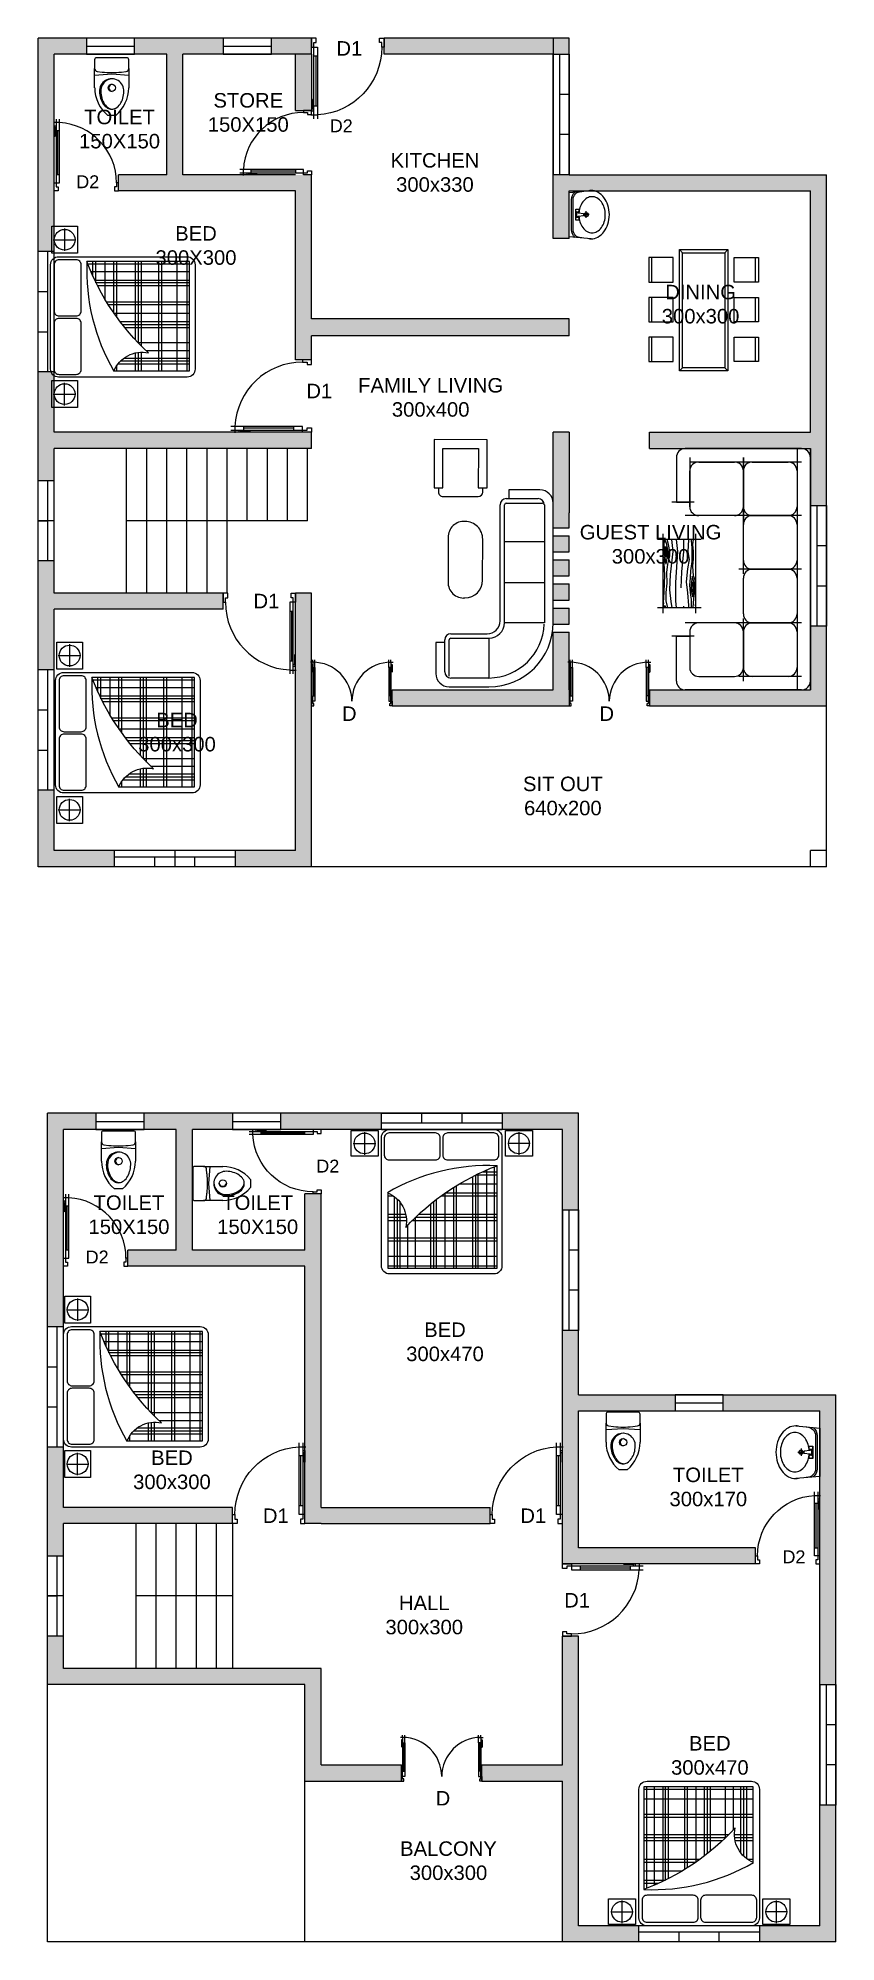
# Model space of a CAD drawing. Header units: millimetres. Extents: x 3220 to 17771, y -3925 to 7376.
# Drawn here: x 5792 to 6784, y 4047 to 6414 of the extents above; entities that cross this region are included whole.
import ezdxf

# ---------------------------------------------------------------- set-up
doc = ezdxf.new("R2010")
doc.units = ezdxf.units.MM
doc.header["$LTSCALE"] = 2
doc.layers.add('NETMANH', color=44, linetype='Continuous')

msp = doc.modelspace()

# ---------------------------------------------------------------- texts
for s, width, insert, char_height, attachment_point in [('{\\fArial|b0|i0|c0|p34;D1}', 47.66, (6163.3, 6392.2), 18, 7), ('\\pxqc;{\\fArial|b0|i0|c0|p34;STORE\\P150X150}', 202.485, (5952.5, 6345.6), 18, 1), ('\\pxqc;{\\fArial|b0|i0|c0|p34;TOILET\\P150X150}', 202.485, (5792.5, 6324.9), 18, 1), ('{\\fArial|b0|i0|c0|p34;D2}', 47.66, (6155, 6296.9), 16, 7), ('\\pxqc;{\\fArial|b0|i0|c0|p34;KITCHEN\\P300x330}', 202.485, (6184.5, 6271), 18, 1), ('{\\fArial|b0|i0|c0|p34;D2}', 47.66, (5839.9, 6243.4), 16, 1), ('\\pxqc;{\\fArial|b0|i0|c0|p34;BED\\P300X300}', 202.485, (5887.5, 6180.2), 18, 1), ('\\pxqc;{\\fArial|b0|i0|c0|p34;DINING\\P300x300}', 202.485, (6514.7, 6107.3), 18, 1), ('\\pxqc;{\\fArial|b0|i0|c0|p34;FAMILY LIVING\\P300x400}', 202.485, (6179.2, 5991.4), 18, 1), ('{\\fArial|b0|i0|c0|p34;D1}', 47.66, (6125.9, 5984.3), 18, 1), ('\\pxqc;{\\fArial|b0|i0|c0|p34;GUEST LIVING\\P300x300}', 202.485, (6452.5, 5808.8), 18, 1), ('{\\fArial|b0|i0|c0|p34;D1}', 47.66, (6060.2, 5723.2), 18, 1), ('\\pxqc;{\\fArial|b0|i0|c0|p34;BED\\P300x300}', 202.485, (5863.9, 5575.3), 18, 1), ('{\\fArial|b0|i0|c0|p34;D}', 47.66, (6170.2, 5583.2), 18, 1), ('{\\fArial|b0|i0|c0|p34;D}', 47.66, (6490.2, 5583.2), 18, 1), ('\\pxqc;{\\fArial|b0|i0|c0|p34;SIT OUT\\P640x200}', 202.485, (6343.5, 5495.9), 18, 1), ('{\\fArial|b0|i0|c0|p34;D2}', 47.66, (6138.3, 5003.8), 16, 7), ('\\pxqc;{\\fArial|b0|i0|c0|p34;TOILET\\P150X150}', 202.485, (5804.2, 4975.4), 18, 1), ('\\pxqc;{\\fArial|b0|i0|c0|p34;TOILET\\P150X150}', 202.485, (5964.2, 4975.4), 18, 1), ('{\\fArial|b0|i0|c0|p34;D2}', 47.66, (5851.6, 4906.8), 16, 1), ('\\pxqc;{\\fArial|b0|i0|c0|p34;BED\\P300x470}', 202.485, (6197, 4817.4), 18, 1), ('\\pxqc;{\\fArial|b0|i0|c0|p34;BED\\P300x300}', 202.485, (5857.6, 4658.3), 18, 1), ('\\pxqc;{\\fArial|b0|i0|c0|p34;TOILET\\P300x170}', 202.485, (6524.3, 4637), 18, 1), ('{\\fArial|b0|i0|c0|p34;D1}', 47.66, (6071.9, 4568.2), 18, 7), ('{\\fArial|b0|i0|c0|p34;D1}', 47.66, (6391.9, 4568.2), 18, 7), ('{\\fArial|b0|i0|c0|p34;D2}', 47.66, (6717.7, 4518.1), 16, 7), ('\\pxqc;{\\fArial|b0|i0|c0|p34;HALL\\P300x300}', 202.485, (6171.2, 4477.8), 18, 1), ('{\\fArial|b0|i0|c0|p34;D1}', 47.66, (6446.4, 4481.1), 18, 1), ('\\pxqc;{\\fArial|b0|i0|c0|p34;BED\\P300x470}', 202.485, (6526.2, 4303.3), 18, 1), ('{\\fArial|b0|i0|c0|p34;D}', 47.66, (6286.6, 4235), 18, 1), ('\\pxqc;{\\fArial|b0|i0|c0|p34;BALCONY\\P300x300}', 202.485, (6201.3, 4172.4), 18, 1)]:
    msp.add_mtext_dynamic_manual_height_columns(s, width=width, gutter_width=12.5, heights=[0], dxfattribs=dict(insert=insert, char_height=char_height, attachment_point=attachment_point))

# ---------------------------------------------------------------- blocks, each defined once
blk = doc.blocks.new('mb-di800')
blk.add_line((25, 850), (-8, 850))
for points in [[(25, 893), (25, 850)], [(25, 750), (65, 750), (65, 850), (25, 850), (25, 750)], [(65, 850), (65, 893)], [(25, 806), (3, 806), (3, 677)], [(25, 785), (8, 785), (8, 677), (3, 677)], [(25, 763), (25, 187)], [(65, 200), (65, 777)], [(65, 200), (25, 200), (25, 100), (65, 100), (65, 200)]]:
    blk.add_lwpolyline(points)
for points in [[(0, 0), (0, 100), (25, 100), (25, 50), (50, 50), (50, 0)], [(800, 0), (800, 100), (775, 100), (775, 50), (750, 50), (750, 0)]]:
    blk.add_lwpolyline(points, close=True)
at = {"layer": 'NETMANH', "linetype": 'Continuous'}
blk.add_line((45, 200), (45, 750), dxfattribs=at)
blk.add_arc((25, 100), 750, 0, 86.9428, dxfattribs=at)
blk = doc.blocks.new('mb-di2-1800')
for p, q in [((25, 975), (-25, 975)), ((25, 975), (25, 1025)), ((25, 924), (25, 896)), ((75, 975), (75, 1025)), ((75, 855), (75, 220)), ((1725, 975), (1725, 1025)), ((1725, 855), (1725, 220)), ((1775, 975), (1775, 1025)), ((1775, 975), (1825, 975)), ((1775, 924), (1775, 896))]:
    blk.add_line(p, q)
for points in [[(25, 924), (-3, 924), (-3, 755)], [(25, 896), (2, 896), (2, 755), (-3, 755)], [(25, 855), (75, 855), (75, 975), (25, 975), (25, 855)], [(25, 878), (25, 220)], [(1775, 855), (1725, 855), (1725, 975), (1775, 975), (1775, 855)], [(1775, 924), (1803, 924), (1803, 755)], [(1775, 896), (1798, 896), (1798, 755), (1803, 755)], [(1775, 878), (1775, 220)], [(25, 220), (75, 220), (75, 100), (25, 100), (25, 220)], [(1775, 220), (1725, 220), (1725, 100), (1775, 100), (1775, 220)]]:
    blk.add_lwpolyline(points)
for points in [[(50, 0), (50, 50), (25, 50), (25, 100), (0, 100), (0, 0)], [(1750, 0), (1750, 50), (1775, 50), (1775, 100), (1800, 100), (1800, 0)]]:
    blk.add_lwpolyline(points, close=True)
at = {"layer": 'NETMANH', "linetype": 'Continuous'}
for p, q in [((50, 220), (50, 855)), ((1750, 220), (1750, 855))]:
    blk.add_line(p, q, dxfattribs=at)
at = {"layer": 'NETMANH'}
for centre, start, end in [((25, 100), 0, 90), ((1775, 100), 90, 180)]:
    blk.add_arc(centre, 875, start, end, dxfattribs=at)
blk = doc.blocks.new('g.doi1750x2100')
at = {"color": 44}
for p, q in [((-1285, -204), (-958, -204)), ((-1121, -40), (-1121, -367)), ((1285, -204), (958, -204)), ((1121, -40), (1121, -367)), ((764, -2018), (764, -542)), ((214, -2018), (214, -817)), ((253, -793), (803, -793)), ((451, -2018), (451, -683)), ((494, -2018), (494, -658)), ((494, -658), (803, -658)), ((530, -2018), (530, -645)), ((591, -616), (803, -616)), ((654, -2018), (654, -588)), ((-785, -964), (-706, -964)), ((-687, -2018), (-687, -977)), ((-645, -2018), (-645, -1013)), ((-602, -2018), (-602, -1062)), ((-159, -2018), (-159, -1081)), ((-116, -2018), (-116, -1047)), ((-74, -2018), (-74, -1014)), ((-5, -964), (803, -964)), ((51, -2018), (51, -921)), ((51, -921), (803, -921)), ((175, -2018), (175, -842)), ((-785, -1233), (-523, -1233)), ((-785, -1276), (-516, -1276)), ((-785, -1322), (-513, -1322)), ((-426, -1322), (803, -1322)), ((-379, -2018), (-379, -1276)), ((-379, -1276), (803, -1276)), ((-334, -1233), (803, -1233)), ((-785, -1574), (803, -1574)), ((-785, -1617), (803, -1617)), ((-492, -2018), (-492, -1390)), ((-785, -1840), (803, -1840)), ((-785, -1982), (803, -1982))]:
    blk.add_line(p, q, dxfattribs=at)
blk.add_line((-785, -921), (-784, -921))
for points in [[(-875, -117, -0.414214), (-758, 0), (758, 0, -0.414214), (875, -117), (875, -1983, -0.414214), (758, -2100), (-758, -2100, -0.414214), (-875, -1983)], [(-764, -52, 0.414214), (-835, -123), (-835, -373, 0.414214), (-764, -444), (-92, -444, 0.414214), (-21, -373), (-21, -123, 0.414214), (-92, -52)], [(86, -52, 0.414214), (15, -123), (15, -373, 0.414214), (86, -444), (758, -444, 0.414214), (829, -373), (829, -123, 0.414214), (758, -52)], [(-790, -919, -0.366781), (-523, -1423, -0.115738), (804, -527, 0.1416)]]:
    blk.add_lwpolyline(points, format="xyb", close=True)
for points in [[(-1318, -17), (-924, -17), (-924, -390), (-1318, -390)], [(924, -17), (1318, -17), (1318, -390), (924, -390)]]:
    blk.add_lwpolyline(points, close=True)
blk.add_lwpolyline([(-785, -916), (-785, -2018), (803, -2018), (803, -526)])
for centre in [(-1121, -204), (1121, -204)]:
    blk.add_circle(centre, 151)
blk = doc.blocks.new('mb-lavabo2')
at = {"linetype": 'Continuous'}
for points in [[(-261, -239), (-239, 0), (239, 0), (261, -239)], [(-15, -106), (-61, -106), (-61, -89), (-61, -71), (0, -71), (61, -71), (61, -89), (61, -106), (15, -106)], [(28, -80), (-28, -80)]]:
    blk.add_lwpolyline(points, dxfattribs=at)
for points in [[(-250, -136), (-250, -130, -0.414214), (-163, -43), (0, -43), (163, -43, -0.414214), (250, -130), (250, -136)], [(-245, -66, -0.229741), (-163, -26), (163, -26, -0.229741), (245, -66)], [(-197, -248, 0.12971), (-183, -300, 0.10642), (-139, -349, 0.084454), (-78, -380, 0.073566), (-1, -391, 0.073566), (76, -380, 0.084454), (137, -349, 0.10642), (181, -300, 0.12971), (194, -248, 0.12971), (181, -196, 0.10642), (137, -147, 0.084454), (76, -117, 0.058047), (15, -106, 0.073566)], [(-15, -106, 0.060302), (-78, -117, 0.084454), (-139, -147, 0.10642), (-183, -196, 0.12971), (-197, -248, 0.12971)], [(-28, -97), (-20, -97, -0.385832), (-16, -101), (-10, -156, 0.270314), (10, -156), (16, -101, -0.385832), (20, -97), (28, -97)], [(-258, -212, 0.045361), (-261, -239, 0.126822)], [(-261, -239, 0.126822), (-242, -311, 0.10607), (-184, -377, 0.085783), (-103, -419, 0.075445), (0, -435, 0.075445), (103, -419, 0.085783), (184, -377, 0.10607), (242, -311, 0.126822), (261, -239, 0.045361), (258, -212, 0.10607)]]:
    blk.add_lwpolyline(points, format="xyb", dxfattribs=at)
at = {"color": 44, "linetype": 'Continuous'}
for points in [[(-36, -186), (0, -186), (36, -186)], [(-26, -89), (-17, -89)], [(0, -217), (0, -159)], [(26, -89), (17, -89)]]:
    blk.add_lwpolyline(points, dxfattribs=at)
for centre in [(-43, -89), (0, -186), (43, -89)]:
    blk.add_circle(centre, 17.4, dxfattribs=at)
at = {"linetype": 'Continuous'}
blk.add_circle((0, -186), 21.7, dxfattribs=at)
blk = doc.blocks.new('ban6c 800x2000')
for p, q in [((-350, 1950), (-400, 2000)), ((400, 2000), (350, 1950)), ((-854, 1463), (-854, 1868)), ((853, 1463), (853, 1868)), ((-854, 806), (-854, 1211)), ((853, 806), (853, 1211)), ((-854, 152), (-854, 556)), ((853, 152), (853, 556)), ((-400, 0), (-350, 50)), ((400, 0), (350, 50))]:
    blk.add_line(p, q)
for points in [[(-400, 2000), (400, 2000), (400, 0), (-400, 0)], [(-350, 1950), (350, 1950), (350, 50), (-350, 50)], [(-503, 1868), (-904, 1868), (-904, 1463), (-503, 1463)], [(503, 1868), (903, 1868), (903, 1463), (503, 1463)], [(-503, 1211), (-904, 1211), (-904, 806), (-503, 806)], [(503, 1211), (903, 1211), (903, 806), (503, 806)], [(-503, 556), (-904, 556), (-904, 152), (-503, 152)], [(503, 556), (903, 556), (903, 152), (503, 152)]]:
    blk.add_lwpolyline(points, close=True)

# ---------------------------------------------------------------- hatches: boundary and pattern name
at = {"true_color": 0x136734}
h = msp.add_hatch(color=116, dxfattribs=at)
h.dxf.hatch_style = 1
h.paths.add_polyline_path([(6772.5, 6244), (6452.5, 6244), (6452.5, 6224), (6752.5, 6224), (6752.5, 5924), (6552.5, 5924), (6552.5, 5904), (6752.5, 5904), (6752.5, 5832.8), (6772.5, 5832.8)])
h.paths.add_polyline_path([(6772.5, 5682.8), (6752.5, 5682.8), (6752.5, 5604), (6552.5, 5604), (6552.5, 5584), (6772.5, 5584)])
h.paths.add_polyline_path([(6132.5, 5584), (6132.5, 5724), (6112.5, 5724), (6112.5, 5404), (6037.5, 5404), (6037.5, 5384), (6132.5, 5384)])
h.paths.add_polyline_path([(5887.5, 5404), (5812.5, 5404), (5812.5, 5479), (5792.5, 5479), (5792.5, 5384), (5887.5, 5384)])
h.paths.add_polyline_path([(5812.5, 5704), (6022.5, 5704), (6022.5, 5724), (5812.5, 5724), (5812.5, 5764), (5792.5, 5764), (5792.5, 5629), (5812.5, 5629)])
h.paths.add_polyline_path([(5812.5, 5904), (6132.5, 5904), (6132.5, 5924), (5812.5, 5924), (5812.5, 5999), (5792.5, 5999), (5792.5, 5864), (5812.5, 5864)])
h.paths.add_polyline_path([(6452.5, 6244), (6432.5, 6244), (6432.5, 6165), (6452.5, 6165)], flags=17)
h.paths.add_polyline_path([(5812.5, 6394), (5852.5, 6394), (5852.5, 6414), (5792.5, 6414), (5792.5, 6149), (5812.5, 6149), (5812.5, 6224)])
h.paths.add_polyline_path([(6222.5, 6414), (6222.5, 6394), (6452.5, 6394), (6452.5, 6414)])
h.paths.add_polyline_path([(6132.5, 6394), (6132.5, 6414), (6082.5, 6414), (6082.5, 6394)])
h.paths.add_polyline_path([(6132.5, 6244), (5972.5, 6244), (5972.5, 6394), (6022.5, 6394), (6022.5, 6414), (5912.5, 6414), (5912.5, 6394), (5952.5, 6394), (5952.5, 6244), (5892.5, 6244), (5892.5, 6224), (6112.5, 6224), (6112.5, 6014), (6132.5, 6014), (6132.5, 6044), (6452.5, 6044), (6452.5, 6065), (6132.5, 6065)])
h.paths.add_polyline_path([(6452.5, 5675.4), (6432.5, 5675.4), (6432.5, 5604), (6232.5, 5604), (6232.5, 5584), (6452.5, 5584)])
h.paths.add_polyline_path([(6452.5, 5705.4), (6432.5, 5705.4), (6432.5, 5685.4), (6452.5, 5685.4)])
h.paths.add_polyline_path([(6452.5, 5735.4), (6432.5, 5735.4), (6432.5, 5715.4), (6452.5, 5715.4)])
h.paths.add_polyline_path([(6452.5, 5765.4), (6432.5, 5765.4), (6432.5, 5745.4), (6452.5, 5745.4)])
h.paths.add_polyline_path([(6452.5, 5795.4), (6432.5, 5795.4), (6432.5, 5775.4), (6452.5, 5775.4)])
h.paths.add_polyline_path([(6432.5, 5805.4), (6452.5, 5805.4), (6452.5, 5824), (6432.5, 5824)])
h = msp.add_hatch(color=116, dxfattribs=at)
h.dxf.hatch_style = 1
h.paths.add_polyline_path([(6112.5, 6324), (6132.5, 6324), (6132.5, 6394), (6112.5, 6394)])
h = msp.add_hatch(color=116, dxfattribs=at)
h.dxf.hatch_style = 1
h.paths.add_polyline_path([(6452.3, 5675.4), (6432.5, 5675.4), (6432.5, 5604), (6232.5, 5604), (6232.5, 5584), (6452.5, 5584), (6452.5, 5589.6), (6452.5, 5604), (6452.5, 5625.9), (6452.3, 5625.9), (6452.3, 5635.3)])
h.paths.add_polyline_path([(6452.4, 5705.4), (6432.5, 5705.4), (6432.5, 5685.4), (6452.3, 5685.4)])
h.paths.add_polyline_path([(6452.4, 5735.4), (6432.5, 5735.4), (6432.5, 5715.4), (6452.4, 5715.4)])
h.paths.add_polyline_path([(6452.4, 5765.4), (6432.5, 5765.4), (6432.5, 5745.4), (6452.4, 5745.4)])
h.paths.add_polyline_path([(6452.4, 5795.4), (6432.5, 5795.4), (6432.5, 5775.4), (6452.4, 5775.4)])
h.paths.add_polyline_path([(6432.5, 5805.4), (6452.4, 5805.4), (6452.5, 5824), (6452.5, 5924), (6432.5, 5924)])
h = msp.add_hatch(color=116, dxfattribs=at)
h.dxf.hatch_style = 1
h.paths.add_polyline_path([(5824.2, 4887.4), (5824.2, 4897.4), (5824.2, 5057.4), (5864.2, 5057.4), (5864.2, 5077.4), (5804.2, 5077.4), (5804.2, 4812.4), (5824.2, 4812.4)])
h.paths.add_polyline_path([(5984.2, 5057.4), (6034.2, 5057.4), (6034.2, 5077.4), (5924.2, 5077.4), (5924.2, 5057.4), (5964.2, 5057.4), (5964.2, 4907.4), (5904.2, 4907.4), (5904.2, 4887.4), (6124.2, 4887.4), (6124.2, 4567.4), (6144.2, 4567.4), (6354.2, 4567.4), (6354.2, 4578.6), (6354.2, 4587.4), (6144.2, 4587.4), (6144.2, 4727.4), (6144.2, 4977.4), (6134.2, 4977.4), (6124.2, 4977.4), (6124.2, 4907.4), (5984.2, 4907.4)])
h.paths.add_polyline_path([(6219.2, 5077.4), (6094.2, 5077.4), (6094.2, 5057.4), (6144.2, 5057.4), (6219.2, 5057.4)], flags=17)
h.paths.add_polyline_path([(6464.2, 5077.4), (6369.2, 5077.4), (6369.2, 5057.4), (6444.2, 5057.4), (6444.2, 4957.4), (6464.2, 4957.4)])
h.paths.add_polyline_path([(6464.2, 4707.4), (6584.2, 4707.4), (6584.2, 4727.4), (6464.2, 4727.4), (6464.2, 4807.4), (6444.2, 4807.4), (6444.2, 4707.4), (6444.2, 4587.4), (6444.2, 4517.4), (6455.4, 4517.4), (6684.2, 4517.4), (6684.2, 4527.4), (6684.2, 4537.4), (6464.2, 4537.4), (6464.2, 4587.4)])
h.paths.add_polyline_path([(6784.2, 4727.4), (6644.2, 4727.4), (6644.2, 4707.4), (6764.2, 4707.4), (6764.2, 4587.4), (6764.2, 4537.4), (6764.2, 4367.4), (6784.2, 4367.4)])
h.paths.add_polyline_path([(6784.2, 4217.4), (6764.2, 4217.4), (6764.2, 4067.4), (6689.2, 4067.4), (6689.2, 4047.4), (6784.2, 4047.4)])
h.paths.add_polyline_path([(6464.2, 4427.4), (6444.2, 4427.4), (6444.2, 4267.4), (6344.2, 4267.4), (6344.2, 4247.4), (6444.2, 4247.4), (6444.2, 4047.4), (6539.2, 4047.4), (6539.2, 4067.4), (6464.2, 4067.4)])
h.paths.add_polyline_path([(6244.2, 4267.4), (6144.2, 4267.4), (6144.2, 4387.4), (5824.2, 4387.4), (5824.2, 4427.4), (5804.2, 4427.4), (5804.2, 4367.4), (6124.2, 4367.4), (6124.2, 4247.4), (6244.2, 4247.4), (6244.2, 4252.9)])
h.paths.add_polyline_path([(6034.2, 4587.4), (5824.2, 4587.4), (5824.2, 4662.4), (5804.2, 4662.4), (5804.2, 4527.4), (5824.2, 4527.4), (5824.2, 4567.4), (6034.2, 4567.4), (6034.2, 4578.6)])

# ---------------------------------------------------------------- linework, layer by layer
for p, q in [((5792.5, 5384), (5792.5, 6414)), ((6132.5, 6414), (5792.5, 6414)), ((5912.5, 6414), (5852.5, 6414)), ((5852.5, 6414), (5852.5, 6394)), ((5912.5, 6394), (5912.5, 6414)), ((6082.5, 6414), (6022.5, 6414)), ((6022.5, 6414), (6022.5, 6394)), ((6082.5, 6394), (6082.5, 6414)), ((6132.5, 6394), (6132.5, 6414)), ((6452.5, 6414), (6222.5, 6414)), ((6222.5, 6394), (6222.5, 6414)), ((6432.5, 6414), (6432.5, 6244)), ((6452.5, 6244), (6452.5, 6414)), ((5812.5, 6224), (5812.5, 6394)), ((5952.5, 6394), (5812.5, 6394)), ((5852.5, 6404), (5912.5, 6404)), ((5852.5, 6394), (5912.5, 6394)), ((5952.5, 6244), (5952.5, 6394)), ((6132.5, 6394), (5972.5, 6394)), ((5972.5, 6244), (5972.5, 6394)), ((6022.5, 6404), (6082.5, 6404)), ((6022.5, 6394), (6082.5, 6394)), ((6112.5, 6324), (6112.5, 6394)), ((6132.5, 6394), (6132.5, 6324)), ((6432.5, 6394), (6222.5, 6394)), ((6432.5, 6165), (6432.5, 6394)), ((6432.5, 6394), (6452.5, 6394)), ((6440.5, 6394), (6440.5, 6244)), ((6452.5, 6394), (6452.5, 6244)), ((5862.8, 6352.2), (5862.8, 6376.1)), ((5865.9, 6372.6), (5872, 6371.8)), ((5895.9, 6371.8), (5902.1, 6372.6)), ((5905.2, 6376.1), (5905.2, 6352.2)), ((6452.5, 6344), (6440.5, 6344)), ((6112.5, 6324), (6132.5, 6324)), ((5889, 6317.9), (5878.9, 6317.9)), ((6452.5, 6294), (6440.5, 6294)), ((5952.5, 6244), (5892.5, 6244)), ((5892.5, 6224), (5892.5, 6244)), ((6112.5, 6244), (5972.5, 6244)), ((6132.5, 6065), (6132.5, 6244)), ((6452.5, 6244), (6432.5, 6244)), ((6452.5, 6244), (6772.5, 6244)), ((6772.5, 5384), (6772.5, 6244)), ((5812.5, 5924), (5812.5, 6224)), ((6112.5, 6224), (5892.5, 6224)), ((6112.5, 6014), (6112.5, 6224)), ((6452.5, 6224), (6752.5, 6224)), ((6452.5, 6165), (6452.5, 6224)), ((6752.5, 5924), (6752.5, 6224)), ((6452.5, 6165), (6432.5, 6165)), ((5792.5, 5999), (5792.5, 6149)), ((5792.5, 6149), (5812.5, 6149)), ((5804.5, 5999), (5804.5, 6149)), ((5812.5, 5999), (5812.5, 6149)), ((5792.5, 6099), (5804.5, 6099)), ((6452.5, 6065), (6132.5, 6065)), ((6452.5, 6064), (6452.5, 6065)), ((6452.5, 6044), (6452.5, 6064)), ((5792.5, 6049), (5804.5, 6049)), ((6452.5, 6044), (6132.5, 6044)), ((6132.5, 6014), (6132.5, 6044)), ((6132.5, 6014), (6112.5, 6014)), ((5812.5, 5999), (5792.5, 5999)), ((6132.5, 5924), (5812.5, 5924)), ((6132.5, 5904), (6132.5, 5924)), ((6432.5, 5824), (6432.5, 5924)), ((6452.5, 5924), (6432.5, 5924)), ((6452.5, 5924), (6452.5, 5824)), ((6552.5, 5924), (6752.5, 5924)), ((6552.5, 5904), (6552.5, 5924)), ((6132.5, 5904), (5812.5, 5904)), ((5812.5, 5724), (5812.5, 5904)), ((5902.5, 5724), (5902.5, 5904)), ((5927.5, 5724), (5927.5, 5904)), ((5952.5, 5724), (5952.5, 5904)), ((5977.5, 5724), (5977.5, 5904)), ((6002.5, 5724), (6002.5, 5904)), ((6027.5, 5724), (6027.5, 5904)), ((6052.5, 5814), (6052.5, 5904)), ((6077.5, 5814), (6077.5, 5904)), ((6102.5, 5814), (6102.5, 5904)), ((6127.5, 5814), (6127.5, 5904)), ((6284.7, 5914.8), (6284.6, 5855.1)), ((6350.8, 5914.6), (6284.7, 5914.8)), ((6350.8, 5914.6), (6284.7, 5914.8)), ((6295.6, 5855), (6295.6, 5903.7)), ((6295.6, 5903.7), (6339.7, 5903.7)), ((6339.7, 5903.7), (6339.6, 5855)), ((6350.7, 5854.9), (6350.8, 5914.6)), ((6552.5, 5904), (6752.5, 5904)), ((6690.2, 5903.7), (6596.9, 5903.7)), ((6741.3, 5903.7), (6685.8, 5903.7)), ((6735.8, 5903.7), (6735.8, 5603.7)), ((6752.5, 5604), (6752.5, 5904)), ((6752.5, 5903.7), (6752.5, 5603.7)), ((6585.8, 5892.6), (6585.8, 5837)), ((6602.5, 5892.6), (6602.5, 5831.5)), ((6674.7, 5887), (6602.5, 5887)), ((6602.5, 5831.5), (6602.5, 5875.9)), ((6602.5, 5831.5), (6602.5, 5875.9)), ((6613.6, 5887), (6658, 5887)), ((6741.3, 5887), (6663.6, 5887)), ((6680.2, 5887), (6724.7, 5887)), ((6735.8, 5875.9), (6735.8, 5831.5)), ((6752.5, 5614.8), (6752.5, 5892.6)), ((5792.5, 5764), (5792.5, 5864)), ((5792.5, 5864), (5812.5, 5864)), ((5804.5, 5764), (5804.5, 5864)), ((5812.5, 5764), (5812.5, 5864)), ((6284.6, 5855.1), (6295.6, 5855)), ((6290.1, 5855), (6290, 5849.6)), ((6339.6, 5855), (6350.7, 5854.9)), ((6345.1, 5849.5), (6345.1, 5855)), ((6377.7, 5852.5), (6377.7, 5841.5)), ((6416.2, 5852.5), (6377.7, 5852.5)), ((6295.6, 5844), (6339.5, 5844)), ((6366.7, 5689.5), (6366.7, 5833.8)), ((6366.7, 5801.1), (6366.7, 5833.8)), ((6374.4, 5841.5), (6414, 5841.5)), ((6421.8, 5833.8), (6421.8, 5687.3)), ((6421.8, 5833.8), (6421.8, 5807.7)), ((6432.5, 5805.4), (6432.5, 5824)), ((6432.8, 5687.3), (6432.8, 5836)), ((6452.5, 5805.4), (6452.5, 5824)), ((6608, 5837), (6580.2, 5837)), ((6585.8, 5837), (6602.5, 5837)), ((6669.1, 5748.1), (6669.1, 5825.9)), ((6752.5, 5832.8), (6752.5, 5682.8)), ((6752.5, 5832.8), (6772.5, 5832.8)), ((6760.5, 5832.8), (6760.5, 5682.8)), ((6772.5, 5832.8), (6772.5, 5682.8)), ((5812.5, 5814), (5792.5, 5814)), ((5792.5, 5814), (5804.5, 5814)), ((6127.5, 5814), (5902.5, 5814)), ((6323.1, 5813.2), (6321.2, 5813.2)), ((6432.5, 5805.4), (6452.5, 5805.4)), ((6674.7, 5820.4), (6596.9, 5820.4)), ((6658, 5820.4), (6613.6, 5820.4)), ((6669.1, 5764.8), (6669.1, 5809.3)), ((6735.8, 5809.3), (6735.8, 5764.8)), ((6302.3, 5791.3), (6302.2, 5740.1)), ((6345, 5739.9), (6345.1, 5791.2)), ((6432.5, 5775.4), (6432.5, 5795.4)), ((6432.5, 5795.4), (6452.5, 5795.4)), ((6432.5, 5775.4), (6452.5, 5775.4)), ((6452.5, 5775.4), (6452.5, 5795.4)), ((6616.6, 5790.9), (6562.2, 5790.9)), ((6569, 5797.7), (6569, 5699.1)), ((6609.8, 5797.7), (6609.8, 5699.1)), ((6772.5, 5782.8), (6760.5, 5782.8)), ((5812.5, 5764), (5792.5, 5764)), ((6432.5, 5745.4), (6432.5, 5765.4)), ((6432.5, 5765.4), (6452.5, 5765.4)), ((6452.5, 5745.4), (6452.5, 5765.4)), ((6432.5, 5745.4), (6452.5, 5745.4)), ((6432.5, 5715.4), (6432.5, 5735.4)), ((6432.5, 5735.4), (6452.5, 5735.4)), ((6452.5, 5715.4), (6452.5, 5735.4)), ((6669.1, 5698.1), (6669.1, 5742.6)), ((6735.8, 5742.6), (6735.8, 5698.1)), ((6772.5, 5732.8), (6760.5, 5732.8)), ((6027.5, 5724), (5812.5, 5724)), ((5812.5, 5404), (5812.5, 5704)), ((6022.5, 5704), (5812.5, 5704)), ((6022.5, 5704), (6022.5, 5724)), ((6112.5, 5404), (6112.5, 5724)), ((6132.5, 5724), (6112.5, 5724)), ((6132.5, 5584), (6132.5, 5724)), ((6321.1, 5718), (6323, 5718)), ((6432.5, 5715.4), (6452.5, 5715.4)), ((6432.5, 5685.4), (6432.5, 5705.4)), ((6432.5, 5705.4), (6452.5, 5705.4)), ((6452.5, 5685.4), (6452.5, 5705.4)), ((6616.6, 5705.9), (6562.2, 5705.9)), ((6432.5, 5685.4), (6452.5, 5685.4)), ((6674.7, 5687), (6596.9, 5687)), ((6658, 5687), (6613.6, 5687)), ((6772.5, 5682.8), (6752.5, 5682.8)), ((6297.9, 5662.5), (6286.8, 5662.5)), ((6286.8, 5662.5), (6286.8, 5624)), ((6297.9, 5626.2), (6297.9, 5665.8)), ((6305.6, 5673.5), (6325.4, 5673.5)), ((6325.4, 5673.5), (6350.7, 5673.5)), ((6432.5, 5604), (6432.5, 5675.4)), ((6432.5, 5675.4), (6452.5, 5675.4)), ((6452.5, 5604), (6452.5, 5675.4)), ((6608, 5670.4), (6580.2, 5670.4)), ((6585.8, 5670.4), (6602.5, 5670.4)), ((6585.8, 5614.8), (6585.8, 5670.4)), ((6602.5, 5675.9), (6602.5, 5631.5)), ((6669.1, 5631.5), (6669.1, 5675.9)), ((6735.8, 5675.9), (6735.8, 5631.5)), ((5792.5, 5479), (5792.5, 5629)), ((5792.5, 5629), (5812.5, 5629)), ((5804.5, 5479), (5804.5, 5629)), ((5812.5, 5479), (5812.5, 5629)), ((6327.6, 5618.5), (6305.6, 5618.5)), ((6327.6, 5618.5), (6305.6, 5618.5)), ((6352.9, 5618.5), (6327.6, 5618.5)), ((6352.9, 5618.5), (6327.6, 5618.5)), ((6613.6, 5620.4), (6658, 5620.4)), ((6741.3, 5620.4), (6663.6, 5620.4)), ((6741.3, 5620.4), (6663.6, 5620.4)), ((6724.7, 5620.4), (6680.2, 5620.4)), ((6232.5, 5604), (6432.5, 5604)), ((6232.5, 5584), (6232.5, 5604)), ((6303.4, 5607.4), (6325.4, 5607.4)), ((6325.4, 5607.4), (6352.9, 5607.4)), ((6452.5, 5604), (6452.5, 5584)), ((6552.5, 5604), (6752.5, 5604)), ((6552.5, 5604), (6552.5, 5584)), ((6741.3, 5603.7), (6596.9, 5603.7)), ((6685.8, 5603.7), (6741.3, 5603.7)), ((5792.5, 5579), (5804.5, 5579)), ((6132.5, 5384), (6132.5, 5584)), ((6232.5, 5584), (6452.5, 5584)), ((6552.5, 5584), (6772.5, 5584)), ((5792.5, 5529), (5804.5, 5529)), ((5812.5, 5479), (5792.5, 5479)), ((6112.5, 5404), (5812.5, 5404)), ((6037.5, 5404), (5887.5, 5404)), ((5887.5, 5384), (5887.5, 5404)), ((6037.5, 5396), (5887.5, 5396)), ((5937.5, 5384), (5937.5, 5396)), ((5962.5, 5404), (5962.5, 5384)), ((5987.5, 5384), (5987.5, 5396)), ((6037.5, 5404), (6037.5, 5384)), ((6772.5, 5404), (6752.5, 5404)), ((6752.5, 5384), (6752.5, 5404)), ((6772.5, 5384), (5792.5, 5384)), ((6037.5, 5384), (5887.5, 5384)), ((6464.2, 5077.4), (5804.2, 5077.4)), ((5804.2, 4047.4), (5804.2, 5077.4)), ((5924.2, 5077.4), (5864.2, 5077.4)), ((5864.2, 5077.4), (5864.2, 5057.4)), ((5864.2, 5067.4), (5924.2, 5067.4)), ((5924.2, 5057.4), (5924.2, 5077.4)), ((6094.2, 5077.4), (6034.2, 5077.4)), ((6034.2, 5077.4), (6034.2, 5057.4)), ((6034.2, 5067.4), (6094.2, 5067.4)), ((6094.2, 5057.4), (6094.2, 5077.4)), ((6219.2, 5077.4), (6369.2, 5077.4)), ((6219.2, 5057.4), (6219.2, 5077.4)), ((6219.2, 5065.4), (6369.2, 5065.4)), ((6269.2, 5077.4), (6269.2, 5065.4)), ((6319.2, 5077.4), (6319.2, 5065.4)), ((6369.2, 5077.4), (6369.2, 5057.4)), ((6464.2, 4727.4), (6464.2, 5077.4)), ((5964.2, 5057.4), (5824.2, 5057.4)), ((5824.2, 4887.4), (5824.2, 5057.4)), ((5864.2, 5057.4), (5924.2, 5057.4)), ((5871.2, 5018), (5871.2, 5041.8)), ((5913.7, 5041.8), (5913.7, 5018)), ((5964.2, 4907.4), (5964.2, 5057.4)), ((6144.2, 5057.4), (5984.2, 5057.4)), ((5984.2, 4907.4), (5984.2, 5057.4)), ((6034.2, 5057.4), (6094.2, 5057.4)), ((6444.2, 5057.4), (6144.2, 5057.4)), ((6219.2, 5057.4), (6369.2, 5057.4)), ((6444.2, 4707.4), (6444.2, 5057.4)), ((5874.3, 5038.3), (5880.5, 5037.6)), ((5904.4, 5037.6), (5910.5, 5038.3)), ((5998.2, 5011.4), (6022, 5011.4)), ((6002.4, 5002.1), (6001.7, 5008.3)), ((6056.4, 4995.2), (6056.4, 4985.1)), ((5897.5, 4983.6), (5887.4, 4983.6)), ((6001.7, 4972.1), (6002.4, 4978.2)), ((6144.2, 4977.4), (6124.2, 4977.4)), ((6124.2, 4907.4), (6124.2, 4977.4)), ((6144.2, 4727.4), (6144.2, 4977.4)), ((6022, 4969), (5998.2, 4969)), ((6444.2, 4957.4), (6444.2, 4807.4)), ((6444.2, 4957.4), (6464.2, 4957.4)), ((6452.2, 4957.4), (6452.2, 4807.4)), ((6464.2, 4957.4), (6464.2, 4807.4)), ((5964.2, 4907.4), (5904.2, 4907.4)), ((5904.2, 4887.4), (5904.2, 4907.4)), ((6124.2, 4907.4), (5984.2, 4907.4)), ((6464.2, 4907.4), (6452.2, 4907.4)), ((5824.2, 4587.4), (5824.2, 4887.4)), ((6124.2, 4887.4), (5904.2, 4887.4)), ((6124.2, 4567.4), (6124.2, 4887.4)), ((6464.2, 4857.4), (6452.2, 4857.4)), ((5804.2, 4662.4), (5804.2, 4812.4)), ((5804.2, 4812.4), (5824.2, 4812.4)), ((5816.2, 4662.4), (5816.2, 4812.4)), ((5824.2, 4662.4), (5824.2, 4812.4)), ((6464.2, 4807.4), (6444.2, 4807.4)), ((5804.2, 4762.4), (5816.2, 4762.4)), ((5804.2, 4712.4), (5816.2, 4712.4)), ((6144.2, 4587.4), (6144.2, 4727.4)), ((6464.2, 4727.4), (6784.2, 4727.4)), ((6644.2, 4727.4), (6584.2, 4727.4)), ((6584.2, 4727.4), (6584.2, 4707.4)), ((6584.2, 4717.4), (6644.2, 4717.4)), ((6644.2, 4707.4), (6644.2, 4727.4)), ((6784.2, 4047.4), (6784.2, 4727.4)), ((6444.2, 4587.4), (6444.2, 4707.4)), ((6464.2, 4707.4), (6764.2, 4707.4)), ((6464.2, 4587.4), (6464.2, 4707.4)), ((6498.4, 4668.5), (6498.4, 4692.3)), ((6501.5, 4688.8), (6507.7, 4688.1)), ((6531.6, 4688.1), (6537.7, 4688.8)), ((6540.8, 4692.3), (6540.8, 4668.5)), ((6584.2, 4707.4), (6644.2, 4707.4)), ((6764.2, 4587.4), (6764.2, 4707.4)), ((5824.2, 4662.4), (5804.2, 4662.4)), ((6524.7, 4634.1), (6514.6, 4634.1)), ((6034.2, 4587.4), (5824.2, 4587.4)), ((6034.2, 4567.4), (6034.2, 4587.4)), ((6144.2, 4587.4), (6354.2, 4587.4)), ((6354.2, 4567.4), (6354.2, 4587.4)), ((6444.2, 4517.4), (6444.2, 4587.4)), ((6464.2, 4537.4), (6464.2, 4587.4)), ((6764.2, 4067.4), (6764.2, 4587.4)), ((6764.2, 4537.4), (6764.2, 4587.4)), ((5824.2, 4387.4), (5824.2, 4567.4)), ((6034.2, 4567.4), (5824.2, 4567.4)), ((5824.2, 4387.4), (5824.2, 4567.4)), ((5914.2, 4387.4), (5914.2, 4567.4)), ((5939.2, 4387.4), (5939.2, 4567.4)), ((5964.2, 4387.4), (5964.2, 4567.4)), ((5989.2, 4387.4), (5989.2, 4567.4)), ((6014.2, 4387.4), (6014.2, 4567.4)), ((6034.2, 4567.4), (6034.2, 4387.4)), ((6144.2, 4567.4), (6124.2, 4567.4)), ((6144.2, 4567.4), (6354.2, 4567.4)), ((5804.2, 4427.4), (5804.2, 4527.4)), ((5804.2, 4527.4), (5824.2, 4527.4)), ((5816.2, 4427.4), (5816.2, 4527.4)), ((5824.2, 4427.4), (5824.2, 4527.4)), ((6684.2, 4537.4), (6464.2, 4537.4)), ((6684.2, 4517.4), (6684.2, 4537.4)), ((6684.2, 4517.4), (6444.2, 4517.4)), ((6764.2, 4067.4), (6764.2, 4517.4)), ((5824.2, 4477.4), (5804.2, 4477.4)), ((5804.2, 4477.4), (5816.2, 4477.4)), ((6034.2, 4477.4), (5914.2, 4477.4)), ((5824.2, 4427.4), (5804.2, 4427.4)), ((6464.2, 4427.4), (6444.2, 4427.4)), ((6444.2, 4267.4), (6444.2, 4427.4)), ((6464.2, 4067.4), (6464.2, 4427.4)), ((6144.2, 4387.4), (5824.2, 4387.4)), ((6144.2, 4267.4), (6144.2, 4387.4)), ((6124.2, 4367.4), (5804.2, 4367.4)), ((6124.2, 4047.4), (6124.2, 4367.4)), ((6764.2, 4367.4), (6764.2, 4217.4)), ((6764.2, 4367.4), (6784.2, 4367.4)), ((6772.2, 4367.4), (6772.2, 4217.4)), ((6784.2, 4367.4), (6784.2, 4217.4)), ((6784.2, 4317.4), (6772.2, 4317.4)), ((6144.2, 4267.4), (6244.2, 4267.4)), ((6244.2, 4247.4), (6244.2, 4267.4)), ((6344.2, 4267.4), (6444.2, 4267.4)), ((6344.2, 4247.4), (6344.2, 4267.4)), ((6784.2, 4267.4), (6772.2, 4267.4)), ((6124.2, 4247.4), (6244.2, 4247.4)), ((6344.2, 4247.4), (6444.2, 4247.4)), ((6444.2, 4047.4), (6444.2, 4247.4)), ((6784.2, 4217.4), (6764.2, 4217.4)), ((6784.2, 4047.4), (5804.2, 4047.4)), ((6764.2, 4067.4), (6464.2, 4067.4)), ((6689.2, 4067.4), (6539.2, 4067.4)), ((6539.2, 4047.4), (6539.2, 4067.4)), ((6689.2, 4059.4), (6539.2, 4059.4)), ((6689.2, 4047.4), (6539.2, 4047.4)), ((6589.2, 4047.4), (6589.2, 4059.4)), ((6639.2, 4047.4), (6639.2, 4059.4)), ((6689.2, 4067.4), (6689.2, 4047.4))]:
    msp.add_line(p, q)
for points in [[(5902.1, 6372.6, 0.379919), (5905.2, 6376.1), (5905.2, 6387.1, 0.414214), (5902.7, 6389.6), (5865.3, 6389.6, 0.414214), (5862.8, 6387.1), (5862.8, 6376.1, 0.379919), (5865.9, 6372.6)], [(5899.2, 6347.4, 1.051391), (5868.8, 6347.4, 0.060335), (5870.1, 6339.2)], [(5870.3, 6347.4, 0.060335), (5871.7, 6339.2, 0.081386), (5875.1, 6331.9, 0.106971), (5880.4, 6326.9)], [(5889.1, 6326.9, 0.106971), (5894.4, 6331.9, 0.081386), (5897.9, 6339.2, 0.060335), (5899.2, 6347.4)], [(5878.9, 6326.9, 0.136416), (5884, 6325.5, 0.136416), (5889.1, 6326.9)], [(5910.5, 5038.3, 0.379919), (5913.7, 5041.8), (5913.7, 5052.8, 0.414214), (5911.1, 5055.4), (5873.7, 5055.4, 0.414214), (5871.2, 5052.8), (5871.2, 5041.8, 0.379919), (5874.3, 5038.3)], [(5907.6, 5013.2, 1.051391), (5877.3, 5013.2, 0.060335), (5878.6, 5004.9)], [(5878.8, 5013.2, 0.060335), (5880.1, 5004.9, 0.081386), (5883.5, 4997.6, 0.106971), (5888.9, 4992.6)], [(5897.5, 4992.6, 0.106971), (5902.9, 4997.6, 0.081386), (5906.3, 5004.9, 0.060335), (5907.6, 5013.2)], [(6001.7, 5008.3, 0.379919), (5998.2, 5011.4), (5987.2, 5011.4, 0.414214), (5984.7, 5008.9), (5984.7, 4971.5, 0.414214), (5987.2, 4969), (5998.2, 4969, 0.379919), (6001.7, 4972.1)], [(6026.8, 5005.3, 1.051391), (6026.8, 4975, 0.060335), (6035.1, 4976.3)], [(6047.4, 4995.3, 0.106971), (6042.4, 5000.6, 0.081386), (6035.1, 5004, 0.060335), (6026.8, 5005.3)], [(6047.4, 4985.1, 0.136416), (6048.8, 4990.2, 0.136416), (6047.4, 4995.3)], [(5887.3, 4992.6, 0.136416), (5892.4, 4991.2, 0.136416), (5897.5, 4992.6)], [(6026.8, 4976.5, 0.060335), (6035.1, 4977.8, 0.081386), (6042.4, 4981.3, 0.106971), (6047.4, 4986.6)], [(6537.7, 4688.8, 0.379919), (6540.8, 4692.3), (6540.8, 4703.4, 0.414214), (6538.3, 4705.9), (6500.9, 4705.9, 0.414214), (6498.4, 4703.4), (6498.4, 4692.3, 0.379919), (6501.5, 4688.8)], [(6534.8, 4663.7, 1.051391), (6504.4, 4663.7, 0.060335), (6505.7, 4655.4)], [(6506, 4663.7, 0.060335), (6507.3, 4655.4, 0.081386), (6510.7, 4648.2, 0.106971), (6516, 4643.1)], [(6524.7, 4643.1, 0.106971), (6530, 4648.2, 0.081386), (6533.5, 4655.4, 0.060335), (6534.8, 4663.7)], [(6514.5, 4643.1, 0.136416), (6519.6, 4641.7, 0.136416), (6524.7, 4643.1)]]:
    msp.add_lwpolyline(points, format="xyb")
for points in [[(5862.8, 6367.9), (5884, 6369.4), (5905.2, 6367.9)], [(5871.2, 5033.6), (5892.4, 5035.2), (5913.7, 5033.6)], [(6006.4, 4969), (6004.9, 4990.2), (6006.4, 5011.4)], [(6498.4, 4684.2), (6519.6, 4685.7), (6540.8, 4684.2)]]:
    msp.add_lwpolyline(points)
for centre in [(5884, 6352.2), (5892.4, 5018), (6022, 4990.2), (6519.6, 4668.5)]:
    msp.add_circle(centre, 4.55)
for centre, radius, start, end in [((5884, 6472.2), 101.1, 263.211, 276.789), ((5908.3, 6352.7), 45.5, 180.5512, 229.851), ((5885.5, 6348.2), 15.2, 92.8613, 182.8701), ((5885, 6352.2), 4.55, 96.3794, 263.6206), ((5859.7, 6352.7), 45.5, 310.149, 359.4488), ((5894, 6346), 24.8, 195.8931, 214.5044), ((5887.9, 6341.8), 17.4, 214.5044, 238.9274), ((5885.5, 6335.3), 9.88, 238.9274, 265.5985), ((6596.9, 5892.6), 11.1, 90, 180), ((6741.3, 5892.6), 11.1, 0, 90), ((6613.6, 5875.9), 11.1, 90, 180), ((6613.6, 5875.9), 11.1, 90, 180), ((6658, 5875.9), 11.1, 0, 90), ((6680.2, 5875.9), 11.1, 90, 180), ((6724.7, 5875.9), 11.1, 0, 90), ((6295.7, 5849.6), 5.61, 179.5932, 269.9512), ((6339.5, 5849.6), 5.61, 269.9512, 359.5932), ((6416.2, 5836), 16.5, 0, 90), ((6374.4, 5833.8), 7.71, 90, 180), ((6414, 5833.8), 7.71, 0, 90), ((6419.6, 5833.8), 2.2, 0, 90), ((6613.6, 5831.5), 11.1, 180, 270), ((6613.6, 5831.5), 11.1, 180, 270), ((6658, 5831.5), 11.1, 270, 0), ((6680.2, 5831.5), 11.1, 180, 270), ((6724.7, 5831.5), 11.1, 270, 0), ((6321.7, 5793.7), 19.5, 91.4277, 187.1595), ((6323.1, 5791.2), 22, 359.8534, 90), ((6680.2, 5809.3), 11.1, 90, 180), ((6724.7, 5809.3), 11.1, 0, 90), ((6680.2, 5764.8), 11.1, 180, 270), ((6680.2, 5742.6), 11.1, 90, 180), ((6724.7, 5764.8), 11.1, 270, 0), ((6724.7, 5742.6), 11.1, 0, 90), ((6321.6, 5737.5), 19.6, 172.5583, 268.5648), ((6323, 5740), 22, 270, 359.8534), ((6350.7, 5689.5), 16, 270, 0), ((6352.9, 5687.3), 79.8, 270, 0), ((6351.8, 5688.4), 69.9, 270.9022, 357.647), ((6613.6, 5675.9), 11.1, 90, 180), ((6658, 5675.9), 11.1, 0, 90), ((6680.2, 5698.1), 11.1, 180, 270), ((6680.2, 5698.1), 11.1, 180, 270), ((6680.2, 5675.9), 11.1, 90, 180), ((6680.2, 5675.9), 11.1, 90, 180), ((6724.7, 5698.1), 11.1, 270, 0), ((6724.7, 5698.1), 11.1, 270, 0), ((6724.7, 5675.9), 11.1, 0, 90), ((6305.6, 5665.8), 7.71, 90, 180), ((6303.4, 5624), 16.5, 180, 270), ((6305.6, 5626.2), 7.71, 180, 270), ((6596.9, 5614.8), 11.1, 180, 270), ((6613.6, 5631.5), 11.1, 180, 270), ((6658, 5631.5), 11.1, 270, 0), ((6680.2, 5631.5), 11.1, 180, 270), ((6680.2, 5631.5), 11.1, 180, 270), ((6724.7, 5631.5), 11.1, 270, 0), ((6741.3, 5614.8), 11.1, 270, 0), ((5916.7, 5018.4), 45.5, 180.5512, 229.851), ((5894, 5013.9), 15.2, 92.8613, 182.8701), ((5892.4, 5137.9), 101.1, 263.211, 276.789), ((5893.4, 5018), 4.55, 96.3794, 263.6206), ((5868.1, 5018.4), 45.5, 310.149, 359.4488), ((5902.4, 5011.7), 24.8, 195.8931, 214.5044), ((5896.3, 5007.5), 17.4, 214.5044, 238.9274), ((5902.1, 4990.2), 101.1, 353.211, 6.789), ((6021.6, 4965.9), 45.5, 40.149, 89.4488), ((5894, 5001.1), 9.88, 238.9274, 265.5985), ((6026.1, 4991.7), 15.2, 182.8613, 272.8701), ((6022, 4991.2), 4.55, 186.3794, 353.6206), ((6021.6, 5014.5), 45.5, 270.5512, 319.851), ((6028.3, 5000.2), 24.8, 285.8931, 304.5044), ((6032.5, 4994), 17.4, 304.5044, 328.9274), ((6038.9, 4991.7), 9.88, 328.9274, 355.5985), ((6519.6, 4788.5), 101.1, 263.211, 276.789), ((6543.9, 4668.9), 45.5, 180.5512, 229.851), ((6521.1, 4664.5), 15.2, 92.8613, 182.8701), ((6520.6, 4668.5), 4.55, 96.3794, 263.6206), ((6495.3, 4668.9), 45.5, 310.149, 359.4488), ((6529.6, 4662.2), 24.8, 195.8931, 214.5044), ((6523.5, 4658), 17.4, 214.5044, 238.9274), ((6521.1, 4651.6), 9.88, 238.9274, 265.5985)]:
    msp.add_arc(centre, radius, start, end)
at = {"layer": 'NETMANH'}
for p, q in [((6602.5, 5875.9), (6602.5, 5831.5)), ((6669.1, 5892.6), (6669.1, 5814.8)), ((6669.1, 5814.8), (6669.1, 5892.6)), ((6669.1, 5831.5), (6669.1, 5875.9)), ((6669.1, 5875.9), (6669.1, 5831.5)), ((6372.2, 5687.3), (6372.2, 5833.8)), ((6372.2, 5819.6), (6372.2, 5833.8)), ((6374.4, 5836), (6419.6, 5836)), ((6741.3, 5820.4), (6663.6, 5820.4)), ((6741.3, 5820.4), (6663.6, 5820.4)), ((6724.7, 5820.4), (6680.2, 5820.4)), ((6680.2, 5820.4), (6724.7, 5820.4)), ((6421.8, 5787.8), (6372.2, 5787.8)), ((6741.3, 5753.7), (6663.6, 5753.7)), ((6741.3, 5753.7), (6663.6, 5753.7)), ((6680.2, 5753.7), (6724.7, 5753.7)), ((6724.7, 5753.7), (6680.2, 5753.7)), ((6421.8, 5736.8), (6372.2, 5736.8)), ((6421.8, 5687.3), (6372.2, 5687.3)), ((6741.3, 5687), (6663.6, 5687)), ((6741.3, 5687), (6663.6, 5687)), ((6741.3, 5687), (6663.6, 5687)), ((6741.3, 5687), (6663.6, 5687)), ((6669.1, 5614.8), (6669.1, 5692.6)), ((6724.7, 5687), (6680.2, 5687)), ((6680.2, 5687), (6724.7, 5687)), ((6724.7, 5687), (6680.2, 5687)), ((6303.4, 5620.7), (6303.4, 5665.8)), ((6305.6, 5668), (6327.6, 5668)), ((6327.6, 5668), (6352.9, 5668)), ((6352.9, 5668), (6352.9, 5618.5)), ((6669.1, 5675.9), (6669.1, 5631.5)), ((6669.1, 5631.5), (6669.1, 5675.9))]:
    msp.add_line(p, q, dxfattribs=at)
for points in [[(6569.5, 5790.9), (6569, 5785.3)], [(6570.5, 5785.4), (6571.3, 5790.3)], [(6570.5, 5775.6), (6570.5, 5785.4)], [(6572.2, 5765.8), (6570.5, 5775.6)], [(6571.3, 5790.3), (6573, 5786.2)], [(6572.2, 5775.6), (6572.2, 5782.1)], [(6572.2, 5782.1), (6573.8, 5775.6)], [(6573, 5769.1), (6572.2, 5775.6)], [(6573, 5786.2), (6575.4, 5775.6)], [(6573, 5769.1), (6573.8, 5775.6)], [(6576.2, 5784.6), (6574.4, 5790.9)], [(6574.6, 5767.4), (6575.4, 5775.6)], [(6577.9, 5775.6), (6576.2, 5784.6)], [(6577.9, 5769.9), (6577.9, 5775.6)], [(6578.7, 5747), (6582, 5775.6)], [(6582, 5775.6), (6580, 5790.9)], [(6585.2, 5737.3), (6587.6, 5775.6)], [(6587.7, 5775.6), (6585.8, 5790.9)], [(6592.5, 5750.3), (6595, 5775.6)], [(6595, 5789.5), (6594.8, 5790.9)], [(6595, 5775.6), (6595, 5789.5)], [(6600.7, 5775.6), (6601.5, 5790.3)], [(6602.3, 5765.8), (6600.7, 5775.6)], [(6601.5, 5790.3), (6601.4, 5790.9)], [(6604.8, 5789.5), (6604.8, 5790.9)], [(6605.6, 5780.5), (6604.8, 5789.5)], [(6605.6, 5763.3), (6605.6, 5775.6), (6605.6, 5780.5)], [(6606.4, 5784.6), (6607, 5790.9)], [(6607.2, 5775.6), (6606.4, 5784.6)], [(6607.2, 5766.6), (6607.2, 5775.6)], [(6609.8, 5790), (6609.7, 5790.9)], [(6570.5, 5760.9), (6569, 5770.3)], [(6571.3, 5746.2), (6570.5, 5760.9)], [(6573, 5760.1), (6572.1, 5765.8)], [(6573, 5760.1), (6574.6, 5767.4)], [(6573.8, 5749.5), (6575.4, 5760.1)], [(6575.4, 5760.1), (6577.9, 5769.9)], [(6598.3, 5738), (6599.9, 5754.4)], [(6599.9, 5754.4), (6602.3, 5765.8)], [(6603.2, 5743), (6604, 5751.9)], [(6604, 5751.9), (6605.6, 5763.4)], [(6606.4, 5757.6), (6607.2, 5766.6)], [(6607.2, 5745.4), (6606.4, 5757.6)], [(6570.5, 5725.8), (6571.3, 5746.2)], [(6573, 5725), (6574.6, 5736.4)], [(6574.6, 5736.4), (6573.8, 5749.5)], [(6577.9, 5728.3), (6578.7, 5747)], [(6579.5, 5713.6), (6577.9, 5728.3)], [(6585.2, 5714.4), (6585.2, 5737.2)], [(6591.8, 5730.7), (6592.6, 5750.3)], [(6599.9, 5724.2), (6598.3, 5738.1)], [(6602.4, 5734), (6603.2, 5743)], [(6603.2, 5725), (6602.4, 5734)], [(6604.8, 5738.1), (6604, 5729.1)], [(6604, 5729.1), (6606.4, 5719.3)], [(6605.6, 5744.6), (6604.8, 5738.1)], [(6608.1, 5737.2), (6605.6, 5744.6)], [(6605.6, 5730.7), (6606.4, 5738)], [(6606.4, 5725.8), (6605.6, 5730.7)], [(6606.4, 5738.1), (6607.2, 5729.9)], [(6607.2, 5729.9), (6606.4, 5725.8)], [(6606.4, 5719.3), (6608.1, 5728.2)], [(6609.7, 5738.9), (6607.2, 5745.4)], [(6608.1, 5728.3), (6608.1, 5737.2)], [(6608.1, 5720.9), (6609.7, 5729.1)], [(6609.7, 5729.1), (6609.7, 5738.9)], [(6569.7, 5711.9), (6569.2, 5705.9)], [(6569.7, 5711.9), (6570.5, 5725.8)], [(6570.9, 5705.9), (6571.3, 5708.7)], [(6571.3, 5708.7), (6572.4, 5705.9)], [(6573, 5714.4), (6573, 5725)], [(6575.4, 5705.9), (6573, 5714.4)], [(6580.5, 5705.9), (6579.5, 5713.6)], [(6586.2, 5705.9), (6585.2, 5714.4)], [(6595, 5705.9), (6595, 5707.9)], [(6601.5, 5708.7), (6599.9, 5724.2)], [(6601.4, 5705.9), (6601.5, 5708.7)], [(6604.8, 5716), (6603.2, 5725)], [(6604.8, 5707.9), (6604.8, 5716)], [(6605, 5705.9), (6604.8, 5707.9)], [(6606.7, 5705.9), (6607.2, 5711.9)], [(6607.2, 5711.9), (6608.1, 5720.9)], [(6609.7, 5709.5), (6609.8, 5710)], [(6609.8, 5708.4), (6609.7, 5709.5)]]:
    msp.add_lwpolyline(points, dxfattribs=at)
for centre, radius, start, end in [((6374.4, 5833.8), 2.2, 90, 180), ((6352.9, 5687.3), 19.3, 270, 0), ((6305.6, 5665.8), 2.2, 90, 180)]:
    msp.add_arc(centre, radius, start, end, dxfattribs=at)

# ---------------------------------------------------------------- block references
for name, p, xscale, yscale, zscale, rotation in [('mb-di800', (6132.5, 6414), -0.1125, 0.1125, 0.1125, 180), ('mb-di800', (6132.5, 6244), 0.09999999999999999, 0.09999999999999999, 0.09999999999999999, 89.99999999999999), ('mb-lavabo2', (6452.5, 6194.5), 0.1150574125059865, 0.1150574125059865, 0.1150574125059865, 90), ('g.doi1750x2100', (5808, 6067.4), 0.08556621133694017, 0.08556621133694017, 0.08556621133694017, 89.99999999999997), ('mb-di800', (6132.5, 5924), 0.1125, 0.1125, 0.1125, 89.99999999999999), ('mb-di800', (6112.5, 5724), 0.1125, 0.1125, 0.1125, 180), ('g.doi1750x2100', (5814.2, 5550.5), 0.08556621133694017, 0.08556621133694017, 0.08556621133694017, 89.99999999999997), ('mb-di800', (6144.2, 5057.4), -0.09999999999999999, 0.09999999999999999, 0.09999999999999999, 90), ('g.doi1750x2100', (5824.2, 4737.4), 0.08556621133694017, 0.08556621133694017, 0.08556621133694017, 89.99999999999997), ('mb-lavabo2', (6764.2, 4656.1), 0.125517177279258, 0.125517177279258, 0.125517177279258, 270), ('mb-di800', (6444.2, 4517.4), 0.1125, 0.1125, 0.1125, 270), ('g.doi1750x2100', (6614.2, 4067.4), 0.08556621133694017, 0.08556621133694017, 0.08556621133694017, 180)]:
    msp.add_blockref(name, p, dxfattribs=dict(xscale=xscale, yscale=yscale, zscale=zscale, rotation=rotation))
for name, p, xscale, yscale, zscale in [('mb-di800', (5812.5, 6224), 0.09999999999999999, 0.09999999999999999, 0.09999999999999999), ('ban6c 800x2000', (6619.8, 6000.4), 0.07530715164295199, 0.07530715164295199, 0.07530715164295199), ('mb-di2-1800', (6132.5, 5584), 0.05555555555555376, 0.05555555555555376, 0.05555555555555376), ('mb-di2-1800', (6452.5, 5584), 0.05555555555555376, 0.05555555555555376, 0.05555555555555376), ('g.doi1750x2100', (6294.2, 5057.4), 0.08556621133694017, 0.08556621133694017, 0.08556621133694017), ('mb-di800', (5824.2, 4887.4), 0.09999999999999999, 0.09999999999999999, 0.09999999999999999), ('mb-di800', (6124.2, 4567.4), -0.1125, 0.1125, 0.1125), ('mb-di800', (6444.2, 4567.4), -0.1125, 0.1125, 0.1125), ('mb-di800', (6764.2, 4517.4), -0.09999999999999999, 0.09999999999999999, 0.09999999999999999), ('mb-di2-1800', (6244.2, 4247.4), 0.05555555555555376, 0.05555555555555376, 0.05555555555555376)]:
    msp.add_blockref(name, p, dxfattribs=dict(xscale=xscale, yscale=yscale, zscale=zscale))

msp.set_redraw_order([(e.dxf.handle, doc.entitydb.next_handle()) for e in msp.query("TEXT MTEXT ATTDEF DIMENSION ARC_DIMENSION")])  # texts and dimensions are drawn at this point

doc.saveas('drawing.dxf')
